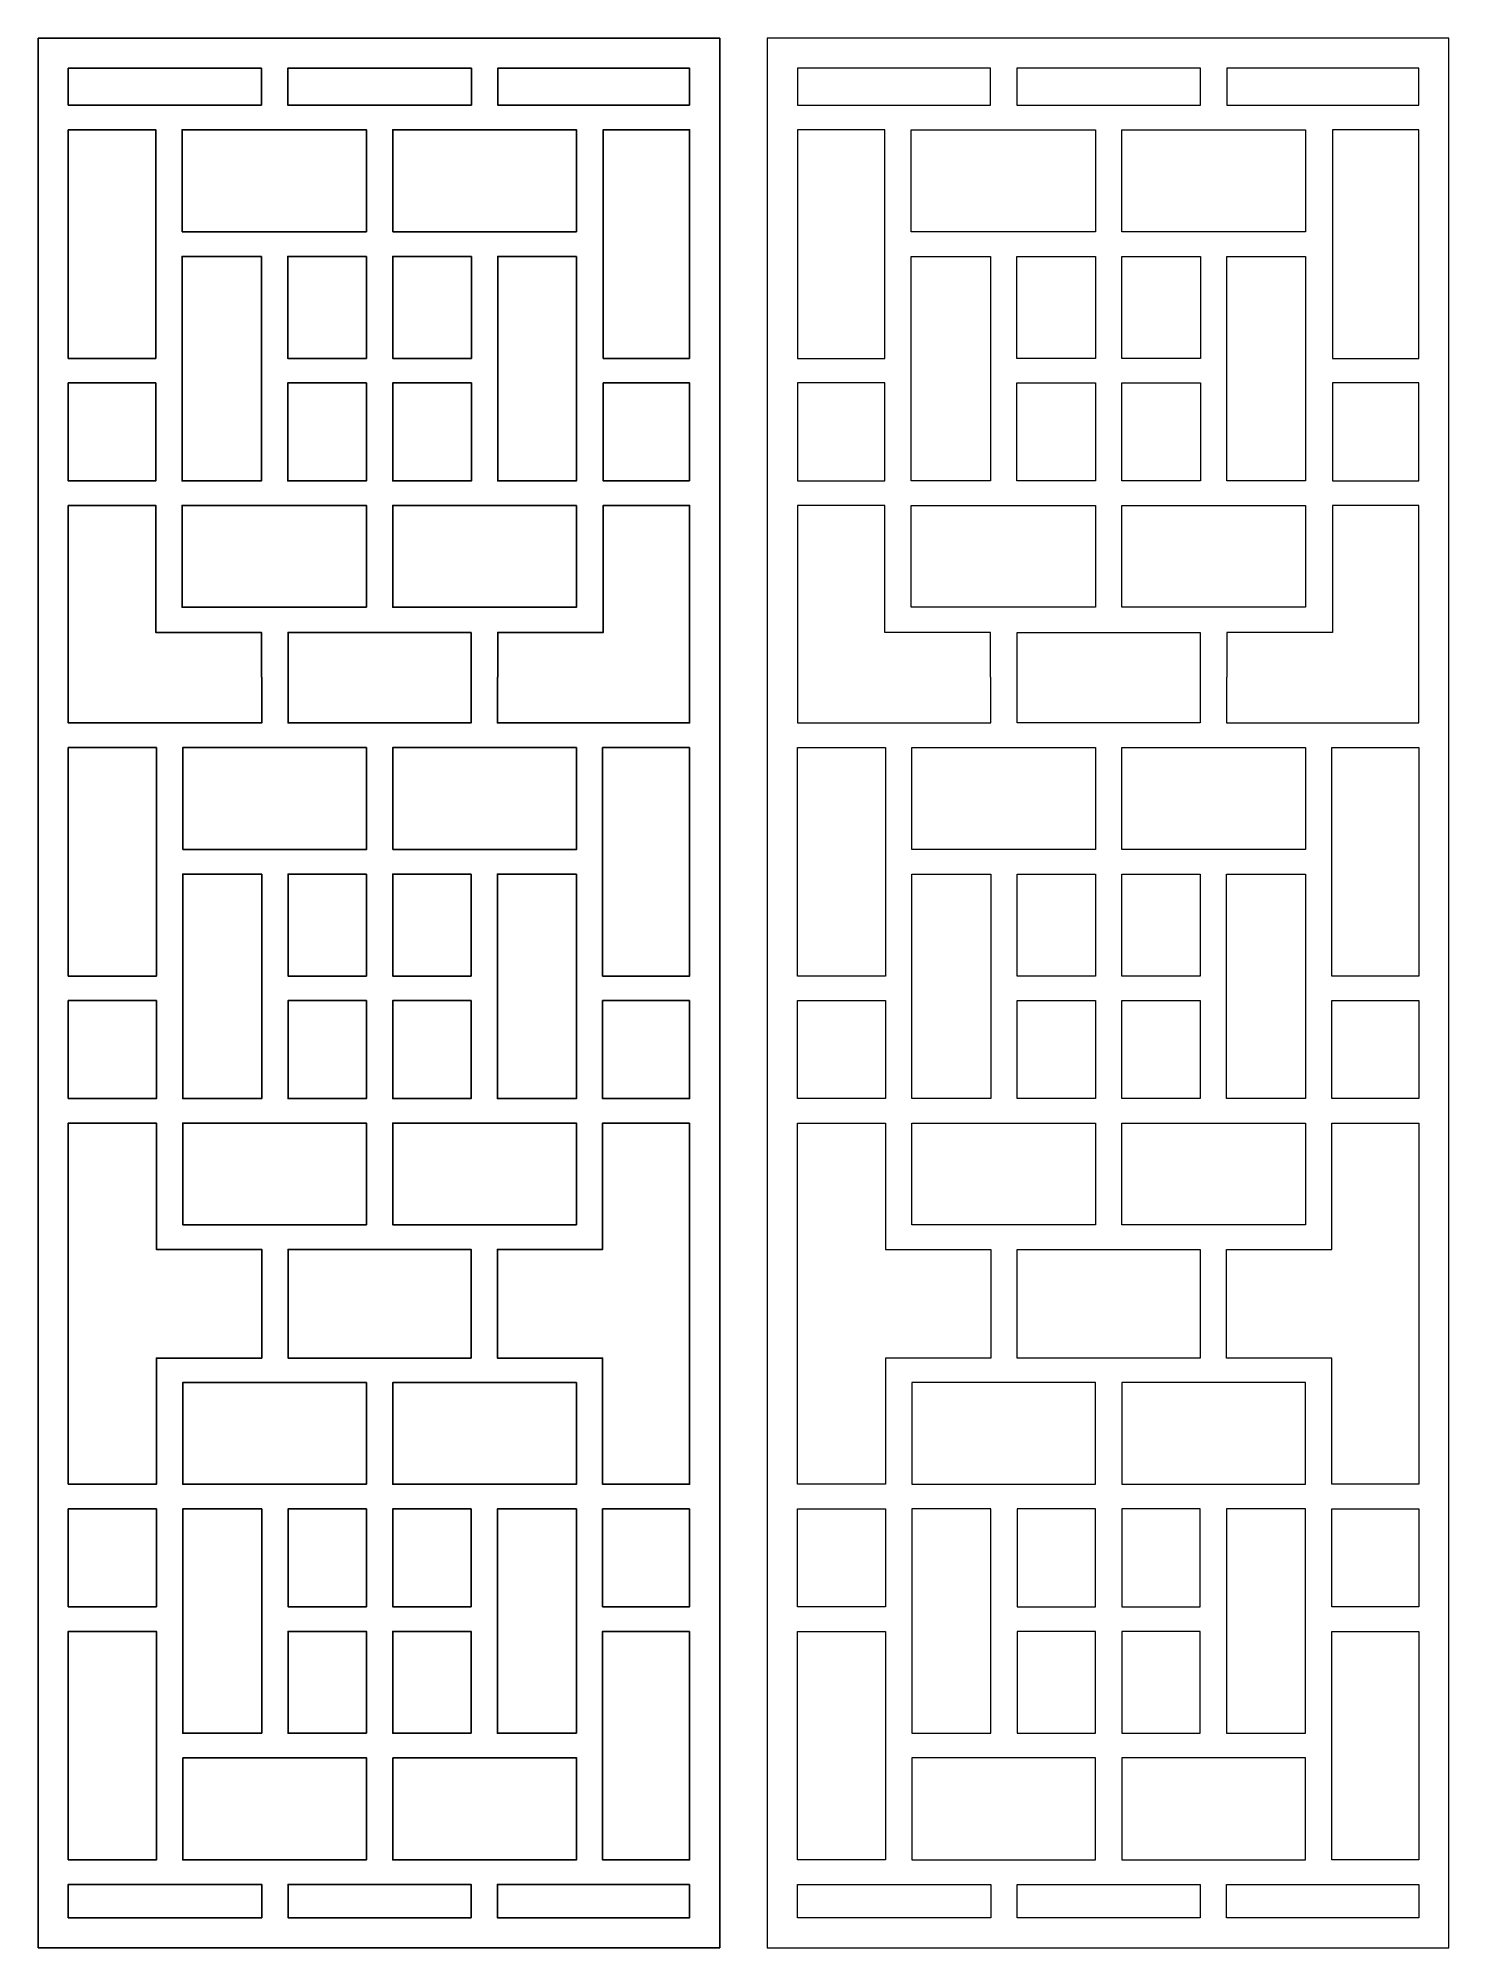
# Model space of a CAD drawing. Header units: centimetres. Extents: x -9.7 to 9.4, y -13.1 to 12.7.
import ezdxf

# ---------------------------------------------------------------- set-up
doc = ezdxf.new("R2010")
doc.units = ezdxf.units.CM
doc.header["$MEASUREMENT"] = 0
doc.layers.add('layer 1', color=7, linetype='Continuous')

msp = doc.modelspace()

# ---------------------------------------------------------------- linework, layer by layer
at = {"layer": 'layer 1', "color": 242}
for points, knots in [([(-9.72977, 12.74355), (-9.72977, 12.74355), (-0.49213, 12.74355), (-0.49213, 12.74355), (-0.49213, 12.74355), (-0.49213, 12.74355), (-0.49213, 12.60523), (-0.49213, 12.60523), (-0.49213, 12.60523), (-0.49213, 12.60523), (-0.49213, -12.88596), (-0.49213, -12.88596), (-0.49213, -12.88596), (-0.49213, -12.88596), (-0.49213, -13.14049), (-0.49213, -13.14049), (-0.49213, -13.14049), (-0.49213, -13.14049), (-9.72977, -13.14049), (-9.72977, -13.14049), (-9.72977, -13.14049), (-9.72977, -13.14049), (-9.72977, -12.88596), (-9.72977, -12.88596), (-9.72977, -12.88596), (-9.72977, -12.88596), (-9.72977, 12.60523), (-9.72977, 12.60523), (-9.72977, 12.60523), (-9.72977, 12.60523), (-9.72977, 12.74355), (-9.72977, 12.74355)], [0, 0, 0, 0, 0.11111111, 0.11111111, 0.11111111, 0.11111111, 0.22222222, 0.22222222, 0.22222222, 0.22222222, 0.33333333, 0.33333333, 0.33333333, 0.33333333, 0.44444444, 0.44444444, 0.44444444, 0.44444444, 0.55555556, 0.55555556, 0.55555556, 0.55555556, 0.66666667, 0.66666667, 0.66666667, 0.66666667, 0.77777778, 0.77777778, 0.77777778, 0.77777778, 1, 1, 1, 1]), ([(-6.70442, 12.33583), (-6.70442, 12.33583), (-6.70442, 11.83615), (-6.70442, 11.83615), (-6.70442, 11.83615), (-6.70442, 11.83615), (-9.32206, 11.83615), (-9.32206, 11.83615), (-9.32206, 11.83615), (-9.32206, 11.83615), (-9.32206, 12.33583), (-9.32206, 12.33583), (-9.32206, 12.33583), (-9.32206, 12.33583), (-6.70442, 12.33583), (-6.70442, 12.33583)], [0, 0, 0, 0, 0.2, 0.2, 0.2, 0.2, 0.4, 0.4, 0.4, 0.4, 0.6, 0.6, 0.6, 0.6, 1, 1, 1, 1]), ([(-3.85854, 12.33583), (-3.85854, 12.33583), (-3.85854, 11.83615), (-3.85854, 11.83615), (-3.85854, 11.83615), (-3.85854, 11.83615), (-6.34726, 11.83615), (-6.34726, 11.83615), (-6.34726, 11.83615), (-6.34726, 11.83615), (-6.34726, 12.33583), (-6.34726, 12.33583), (-6.34726, 12.33583), (-6.34726, 12.33583), (-3.85854, 12.33583), (-3.85854, 12.33583)], [0, 0, 0, 0, 0.2, 0.2, 0.2, 0.2, 0.4, 0.4, 0.4, 0.4, 0.6, 0.6, 0.6, 0.6, 1, 1, 1, 1]), ([(-0.89984, 11.83615), (-0.89984, 11.83615), (-3.50138, 11.83615), (-3.50138, 11.83615), (-3.50138, 11.83615), (-3.50138, 11.83615), (-3.50138, 12.33583), (-3.50138, 12.33583), (-3.50138, 12.33583), (-3.50138, 12.33583), (-0.89984, 12.33583), (-0.89984, 12.33583), (-0.89984, 12.33583), (-0.89984, 12.33583), (-0.89984, 11.83615), (-0.89984, 11.83615)], [0, 0, 0, 0, 0.2, 0.2, 0.2, 0.2, 0.4, 0.4, 0.4, 0.4, 0.6, 0.6, 0.6, 0.6, 1, 1, 1, 1]), ([(-9.32206, 11.50325), (-9.32206, 11.50325), (-8.13559, 11.50325), (-8.13559, 11.50325), (-8.13559, 11.50325), (-8.13559, 11.50325), (-8.13559, 8.40338), (-8.13559, 8.40338), (-8.13559, 8.40338), (-8.13559, 8.40338), (-9.32206, 8.40338), (-9.32206, 8.40338), (-9.32206, 8.40338), (-9.32206, 8.40338), (-9.32206, 11.50325), (-9.32206, 11.50325)], [0, 0, 0, 0, 0.2, 0.2, 0.2, 0.2, 0.4, 0.4, 0.4, 0.4, 0.6, 0.6, 0.6, 0.6, 1, 1, 1, 1]), ([(-7.77843, 10.11885), (-7.77843, 10.11885), (-5.28148, 10.11885), (-5.28148, 10.11885), (-5.28148, 10.11885), (-5.28148, 10.11885), (-5.28148, 11.50325), (-5.28148, 11.50325), (-5.28148, 11.50325), (-5.28148, 11.50325), (-7.77843, 11.50325), (-7.77843, 11.50325), (-7.77843, 11.50325), (-7.77843, 11.50325), (-7.77843, 10.11885), (-7.77843, 10.11885)], [0, 0, 0, 0, 0.2, 0.2, 0.2, 0.2, 0.4, 0.4, 0.4, 0.4, 0.6, 0.6, 0.6, 0.6, 1, 1, 1, 1]), ([(-4.92437, 10.11885), (-4.92437, 10.11885), (-2.43423, 10.11885), (-2.43423, 10.11885), (-2.43423, 10.11885), (-2.43423, 10.11885), (-2.43423, 11.50325), (-2.43423, 11.50325), (-2.43423, 11.50325), (-2.43423, 11.50325), (-4.92437, 11.50325), (-4.92437, 11.50325), (-4.92437, 11.50325), (-4.92437, 11.50325), (-4.92437, 10.11885), (-4.92437, 10.11885)], [0, 0, 0, 0, 0.2, 0.2, 0.2, 0.2, 0.4, 0.4, 0.4, 0.4, 0.6, 0.6, 0.6, 0.6, 1, 1, 1, 1]), ([(-0.89984, 8.40338), (-0.89984, 8.40338), (-2.07025, 8.40338), (-2.07025, 8.40338), (-2.07025, 8.40338), (-2.07025, 8.40338), (-2.07025, 11.50325), (-2.07025, 11.50325), (-2.07025, 11.50325), (-2.07025, 11.50325), (-0.89984, 11.50325), (-0.89984, 11.50325), (-0.89984, 11.50325), (-0.89984, 11.50325), (-0.89984, 8.40338), (-0.89984, 8.40338)], [0, 0, 0, 0, 0.2, 0.2, 0.2, 0.2, 0.4, 0.4, 0.4, 0.4, 0.6, 0.6, 0.6, 0.6, 1, 1, 1, 1]), ([(-6.70442, 9.7859), (-6.70442, 9.7859), (-7.77843, 9.7859), (-7.77843, 9.7859), (-7.77843, 9.7859), (-7.77843, 9.7859), (-7.77843, 6.74246), (-7.77843, 6.74246), (-7.77843, 6.74246), (-7.77843, 6.74246), (-6.70442, 6.74246), (-6.70442, 6.74246), (-6.70442, 6.74246), (-6.70442, 6.74246), (-6.70442, 9.7859), (-6.70442, 9.7859)], [0, 0, 0, 0, 0.2, 0.2, 0.2, 0.2, 0.4, 0.4, 0.4, 0.4, 0.6, 0.6, 0.6, 0.6, 1, 1, 1, 1]), ([(-5.28148, 9.7859), (-5.28148, 9.7859), (-6.34726, 9.7859), (-6.34726, 9.7859), (-6.34726, 9.7859), (-6.34726, 9.7859), (-6.34726, 8.40338), (-6.34726, 8.40338), (-6.34726, 8.40338), (-6.34726, 8.40338), (-5.28148, 8.40338), (-5.28148, 8.40338), (-5.28148, 8.40338), (-5.28148, 8.40338), (-5.28148, 9.7859), (-5.28148, 9.7859)], [0, 0, 0, 0, 0.2, 0.2, 0.2, 0.2, 0.4, 0.4, 0.4, 0.4, 0.6, 0.6, 0.6, 0.6, 1, 1, 1, 1]), ([(-3.85854, 9.7859), (-3.85854, 9.7859), (-4.92437, 9.7859), (-4.92437, 9.7859), (-4.92437, 9.7859), (-4.92437, 9.7859), (-4.92437, 8.40338), (-4.92437, 8.40338), (-4.92437, 8.40338), (-4.92437, 8.40338), (-3.85854, 8.40338), (-3.85854, 8.40338), (-3.85854, 8.40338), (-3.85854, 8.40338), (-3.85854, 9.7859), (-3.85854, 9.7859)], [0, 0, 0, 0, 0.2, 0.2, 0.2, 0.2, 0.4, 0.4, 0.4, 0.4, 0.6, 0.6, 0.6, 0.6, 1, 1, 1, 1]), ([(-2.43423, 9.7859), (-2.43423, 9.7859), (-3.50138, 9.7859), (-3.50138, 9.7859), (-3.50138, 9.7859), (-3.50138, 9.7859), (-3.50138, 6.74246), (-3.50138, 6.74246), (-3.50138, 6.74246), (-3.50138, 6.74246), (-2.43423, 6.74246), (-2.43423, 6.74246), (-2.43423, 6.74246), (-2.43423, 6.74246), (-2.43423, 9.7859), (-2.43423, 9.7859)], [0, 0, 0, 0, 0.2, 0.2, 0.2, 0.2, 0.4, 0.4, 0.4, 0.4, 0.6, 0.6, 0.6, 0.6, 1, 1, 1, 1]), ([(-9.32206, 8.07048), (-9.32206, 8.07048), (-8.13559, 8.07048), (-8.13559, 8.07048), (-8.13559, 8.07048), (-8.13559, 8.07048), (-8.13559, 6.74246), (-8.13559, 6.74246), (-8.13559, 6.74246), (-8.13559, 6.74246), (-9.32206, 6.74246), (-9.32206, 6.74246), (-9.32206, 6.74246), (-9.32206, 6.74246), (-9.32206, 8.07048), (-9.32206, 8.07048)], [0, 0, 0, 0, 0.2, 0.2, 0.2, 0.2, 0.4, 0.4, 0.4, 0.4, 0.6, 0.6, 0.6, 0.6, 1, 1, 1, 1]), ([(-5.28148, 8.07048), (-5.28148, 8.07048), (-6.34726, 8.07048), (-6.34726, 8.07048), (-6.34726, 8.07048), (-6.34726, 8.07048), (-6.34726, 6.74246), (-6.34726, 6.74246), (-6.34726, 6.74246), (-6.34726, 6.74246), (-5.28148, 6.74246), (-5.28148, 6.74246), (-5.28148, 6.74246), (-5.28148, 6.74246), (-5.28148, 8.07048), (-5.28148, 8.07048)], [0, 0, 0, 0, 0.2, 0.2, 0.2, 0.2, 0.4, 0.4, 0.4, 0.4, 0.6, 0.6, 0.6, 0.6, 1, 1, 1, 1]), ([(-3.85854, 8.07048), (-3.85854, 8.07048), (-4.92437, 8.07048), (-4.92437, 8.07048), (-4.92437, 8.07048), (-4.92437, 8.07048), (-4.92437, 6.74246), (-4.92437, 6.74246), (-4.92437, 6.74246), (-4.92437, 6.74246), (-3.85854, 6.74246), (-3.85854, 6.74246), (-3.85854, 6.74246), (-3.85854, 6.74246), (-3.85854, 8.07048), (-3.85854, 8.07048)], [0, 0, 0, 0, 0.2, 0.2, 0.2, 0.2, 0.4, 0.4, 0.4, 0.4, 0.6, 0.6, 0.6, 0.6, 1, 1, 1, 1]), ([(-0.89984, 6.74246), (-0.89984, 6.74246), (-2.07025, 6.74246), (-2.07025, 6.74246), (-2.07025, 6.74246), (-2.07025, 6.74246), (-2.07025, 8.07048), (-2.07025, 8.07048), (-2.07025, 8.07048), (-2.07025, 8.07048), (-0.89984, 8.07048), (-0.89984, 8.07048), (-0.89984, 8.07048), (-0.89984, 8.07048), (-0.89984, 6.74246), (-0.89984, 6.74246)], [0, 0, 0, 0, 0.2, 0.2, 0.2, 0.2, 0.4, 0.4, 0.4, 0.4, 0.6, 0.6, 0.6, 0.6, 1, 1, 1, 1]), ([(-9.32206, 6.40951), (-9.32206, 6.40951), (-8.13559, 6.40951), (-8.13559, 6.40951), (-8.13559, 6.40951), (-8.13559, 6.40951), (-8.13559, 4.68927), (-8.13559, 4.68927), (-8.13559, 4.68927), (-7.67632, 4.68927), (-7.17756, 4.68927), (-6.70442, 4.68927), (-6.70442, 4.68927), (-6.70442, 4.68927), (-6.70442, 4.08258), (-6.70442, 4.08258), (-6.70442, 4.08258), (-6.70442, 4.08258), (-6.69964, 4.08258), (-6.69964, 4.08258), (-6.69964, 4.08258), (-6.69964, 4.08258), (-6.69964, 3.46151), (-6.69964, 3.46151), (-6.69964, 3.46151), (-6.69964, 3.46151), (-9.32206, 3.46151), (-9.32206, 3.46151), (-9.32206, 3.46151), (-9.32206, 3.46151), (-9.32206, 6.40951), (-9.32206, 6.40951)], [0, 0, 0, 0, 0.11111111, 0.11111111, 0.11111111, 0.11111111, 0.22222222, 0.22222222, 0.22222222, 0.22222222, 0.33333333, 0.33333333, 0.33333333, 0.33333333, 0.44444444, 0.44444444, 0.44444444, 0.44444444, 0.55555556, 0.55555556, 0.55555556, 0.55555556, 0.66666667, 0.66666667, 0.66666667, 0.66666667, 0.77777778, 0.77777778, 0.77777778, 0.77777778, 1, 1, 1, 1]), ([(-5.28148, 5.03024), (-5.28148, 5.03024), (-5.28148, 6.40951), (-5.28148, 6.40951), (-5.28148, 6.40951), (-5.28148, 6.40951), (-7.77843, 6.40951), (-7.77843, 6.40951), (-7.77843, 6.40951), (-7.77843, 6.40951), (-7.77843, 5.03024), (-7.77843, 5.03024), (-7.77843, 5.03024), (-7.77843, 5.03024), (-5.28148, 5.03024), (-5.28148, 5.03024)], [0, 0, 0, 0, 0.2, 0.2, 0.2, 0.2, 0.4, 0.4, 0.4, 0.4, 0.6, 0.6, 0.6, 0.6, 1, 1, 1, 1]), ([(-2.43423, 6.40951), (-2.43423, 6.40951), (-4.92437, 6.40951), (-4.92437, 6.40951), (-4.92437, 6.40951), (-4.92437, 6.40951), (-4.92437, 5.03024), (-4.92437, 5.03024), (-4.92437, 5.03024), (-4.92437, 5.03024), (-2.43423, 5.03024), (-2.43423, 5.03024), (-2.43423, 5.03024), (-2.43423, 5.03024), (-2.43423, 6.40951), (-2.43423, 6.40951)], [0, 0, 0, 0, 0.2, 0.2, 0.2, 0.2, 0.4, 0.4, 0.4, 0.4, 0.6, 0.6, 0.6, 0.6, 1, 1, 1, 1]), ([(-3.5062, 4.08258), (-3.5062, 4.08258), (-3.50138, 4.08258), (-3.50138, 4.08258), (-3.50138, 4.08258), (-3.50138, 4.08258), (-3.50138, 4.68927), (-3.50138, 4.68927), (-3.50138, 4.68927), (-3.02664, 4.68927), (-2.53149, 4.68927), (-2.07025, 4.68927), (-2.07025, 4.68927), (-2.07025, 4.68927), (-2.07025, 6.40951), (-2.07025, 6.40951), (-2.07025, 6.40951), (-2.07025, 6.40951), (-0.89984, 6.40951), (-0.89984, 6.40951), (-0.89984, 6.40951), (-0.89984, 6.40951), (-0.89984, 3.46151), (-0.89984, 3.46151), (-0.89984, 3.46151), (-0.89984, 3.46151), (-3.5062, 3.46151), (-3.5062, 3.46151), (-3.5062, 3.46151), (-3.5062, 3.46151), (-3.5062, 4.08258), (-3.5062, 4.08258)], [0, 0, 0, 0, 0.11111111, 0.11111111, 0.11111111, 0.11111111, 0.22222222, 0.22222222, 0.22222222, 0.22222222, 0.33333333, 0.33333333, 0.33333333, 0.33333333, 0.44444444, 0.44444444, 0.44444444, 0.44444444, 0.55555556, 0.55555556, 0.55555556, 0.55555556, 0.66666667, 0.66666667, 0.66666667, 0.66666667, 0.77777778, 0.77777778, 0.77777778, 0.77777778, 1, 1, 1, 1]), ([(-3.86261, 4.68927), (-3.86261, 4.68927), (-6.34323, 4.68927), (-6.34323, 4.68927), (-6.34323, 4.68927), (-6.34323, 4.68927), (-6.34323, 3.46151), (-6.34323, 3.46151), (-6.34323, 3.46151), (-6.34323, 3.46151), (-3.86261, 3.46151), (-3.86261, 3.46151), (-3.86261, 3.46151), (-3.86261, 3.46151), (-3.86261, 4.68927), (-3.86261, 4.68927)], [0, 0, 0, 0, 0.2, 0.2, 0.2, 0.2, 0.4, 0.4, 0.4, 0.4, 0.6, 0.6, 0.6, 0.6, 1, 1, 1, 1]), ([(-9.32206, 0.03072), (-9.32206, 0.03072), (-8.12637, 0.03072), (-8.12637, 0.03072), (-8.12637, 0.03072), (-8.12637, 0.03072), (-8.12637, 3.12868), (-8.12637, 3.12868), (-8.12637, 3.12868), (-8.12637, 3.12868), (-9.32206, 3.12868), (-9.32206, 3.12868), (-9.32206, 3.12868), (-9.32206, 3.12868), (-9.32206, 0.03072), (-9.32206, 0.03072)], [0, 0, 0, 0, 0.2, 0.2, 0.2, 0.2, 0.4, 0.4, 0.4, 0.4, 0.6, 0.6, 0.6, 0.6, 1, 1, 1, 1]), ([(-7.76996, 1.74517), (-7.76996, 1.74517), (-5.28113, 1.74517), (-5.28113, 1.74517), (-5.28113, 1.74517), (-5.28113, 1.74517), (-5.28113, 3.12868), (-5.28113, 3.12868), (-5.28113, 3.12868), (-5.28113, 3.12868), (-7.76996, 3.12868), (-7.76996, 3.12868), (-7.76996, 3.12868), (-7.76996, 3.12868), (-7.76996, 1.74517), (-7.76996, 1.74517)], [0, 0, 0, 0, 0.2, 0.2, 0.2, 0.2, 0.4, 0.4, 0.4, 0.4, 0.6, 0.6, 0.6, 0.6, 1, 1, 1, 1]), ([(-4.92477, 1.74517), (-4.92477, 1.74517), (-2.43593, 1.74517), (-2.43593, 1.74517), (-2.43593, 1.74517), (-2.43593, 1.74517), (-2.43593, 3.12868), (-2.43593, 3.12868), (-2.43593, 3.12868), (-2.43593, 3.12868), (-4.92477, 3.12868), (-4.92477, 3.12868), (-4.92477, 3.12868), (-4.92477, 3.12868), (-4.92477, 1.74517), (-4.92477, 1.74517)], [0, 0, 0, 0, 0.2, 0.2, 0.2, 0.2, 0.4, 0.4, 0.4, 0.4, 0.6, 0.6, 0.6, 0.6, 1, 1, 1, 1]), ([(-0.89984, 3.12868), (-0.89984, 3.12868), (-2.07952, 3.12868), (-2.07952, 3.12868), (-2.07952, 3.12868), (-2.07952, 3.12868), (-2.07952, 0.03072), (-2.07952, 0.03072), (-2.07952, 0.03072), (-2.07952, 0.03072), (-0.89984, 0.03072), (-0.89984, 0.03072), (-0.89984, 0.03072), (-0.89984, 0.03072), (-0.89984, 3.12868), (-0.89984, 3.12868)], [0, 0, 0, 0, 0.2, 0.2, 0.2, 0.2, 0.4, 0.4, 0.4, 0.4, 0.6, 0.6, 0.6, 0.6, 1, 1, 1, 1]), ([(-6.69964, 1.41235), (-6.69964, 1.41235), (-7.76996, 1.41235), (-7.76996, 1.41235), (-7.76996, 1.41235), (-7.76996, 1.41235), (-7.76996, -1.62917), (-7.76996, -1.62917), (-7.76996, -1.62917), (-7.76996, -1.62917), (-6.69964, -1.62917), (-6.69964, -1.62917), (-6.69964, -1.62917), (-6.69964, -1.62917), (-6.69964, 1.41235), (-6.69964, 1.41235)], [0, 0, 0, 0, 0.2, 0.2, 0.2, 0.2, 0.4, 0.4, 0.4, 0.4, 0.6, 0.6, 0.6, 0.6, 1, 1, 1, 1]), ([(-5.28113, 1.41235), (-5.28113, 1.41235), (-6.34323, 1.41235), (-6.34323, 1.41235), (-6.34323, 1.41235), (-6.34323, 1.41235), (-6.34323, 0.03072), (-6.34323, 0.03072), (-6.34323, 0.03072), (-6.34323, 0.03072), (-5.28113, 0.03072), (-5.28113, 0.03072), (-5.28113, 0.03072), (-5.28113, 0.03072), (-5.28113, 1.41235), (-5.28113, 1.41235)], [0, 0, 0, 0, 0.2, 0.2, 0.2, 0.2, 0.4, 0.4, 0.4, 0.4, 0.6, 0.6, 0.6, 0.6, 1, 1, 1, 1]), ([(-3.86261, 1.41235), (-3.86261, 1.41235), (-4.92477, 1.41235), (-4.92477, 1.41235), (-4.92477, 1.41235), (-4.92477, 1.41235), (-4.92477, 0.03072), (-4.92477, 0.03072), (-4.92477, 0.03072), (-4.92477, 0.03072), (-3.86261, 0.03072), (-3.86261, 0.03072), (-3.86261, 0.03072), (-3.86261, 0.03072), (-3.86261, 1.41235), (-3.86261, 1.41235)], [0, 0, 0, 0, 0.2, 0.2, 0.2, 0.2, 0.4, 0.4, 0.4, 0.4, 0.6, 0.6, 0.6, 0.6, 1, 1, 1, 1]), ([(-2.43593, 1.41235), (-2.43593, 1.41235), (-3.5062, 1.41235), (-3.5062, 1.41235), (-3.5062, 1.41235), (-3.5062, 1.41235), (-3.5062, -1.62917), (-3.5062, -1.62917), (-3.5062, -1.62917), (-3.5062, -1.62917), (-2.43593, -1.62917), (-2.43593, -1.62917), (-2.43593, -1.62917), (-2.43593, -1.62917), (-2.43593, 1.41235), (-2.43593, 1.41235)], [0, 0, 0, 0, 0.2, 0.2, 0.2, 0.2, 0.4, 0.4, 0.4, 0.4, 0.6, 0.6, 0.6, 0.6, 1, 1, 1, 1]), ([(-9.32206, -1.62917), (-9.32206, -1.62917), (-8.12637, -1.62917), (-8.12637, -1.62917), (-8.12637, -1.62917), (-8.12637, -1.62917), (-8.12637, -0.30206), (-8.12637, -0.30206), (-8.12637, -0.30206), (-8.12637, -0.30206), (-9.32206, -0.30206), (-9.32206, -0.30206), (-9.32206, -0.30206), (-9.32206, -0.30206), (-9.32206, -1.62917), (-9.32206, -1.62917)], [0, 0, 0, 0, 0.2, 0.2, 0.2, 0.2, 0.4, 0.4, 0.4, 0.4, 0.6, 0.6, 0.6, 0.6, 1, 1, 1, 1]), ([(-5.28113, -0.30206), (-5.28113, -0.30206), (-6.34323, -0.30206), (-6.34323, -0.30206), (-6.34323, -0.30206), (-6.34323, -0.30206), (-6.34323, -1.62917), (-6.34323, -1.62917), (-6.34323, -1.62917), (-6.34323, -1.62917), (-5.28113, -1.62917), (-5.28113, -1.62917), (-5.28113, -1.62917), (-5.28113, -1.62917), (-5.28113, -0.30206), (-5.28113, -0.30206)], [0, 0, 0, 0, 0.2, 0.2, 0.2, 0.2, 0.4, 0.4, 0.4, 0.4, 0.6, 0.6, 0.6, 0.6, 1, 1, 1, 1]), ([(-3.86261, -0.30206), (-3.86261, -0.30206), (-4.92477, -0.30206), (-4.92477, -0.30206), (-4.92477, -0.30206), (-4.92477, -0.30206), (-4.92477, -1.62917), (-4.92477, -1.62917), (-4.92477, -1.62917), (-4.92477, -1.62917), (-3.86261, -1.62917), (-3.86261, -1.62917), (-3.86261, -1.62917), (-3.86261, -1.62917), (-3.86261, -0.30206), (-3.86261, -0.30206)], [0, 0, 0, 0, 0.2, 0.2, 0.2, 0.2, 0.4, 0.4, 0.4, 0.4, 0.6, 0.6, 0.6, 0.6, 1, 1, 1, 1]), ([(-0.89984, -0.30206), (-0.89984, -0.30206), (-2.07952, -0.30206), (-2.07952, -0.30206), (-2.07952, -0.30206), (-2.07952, -0.30206), (-2.07952, -1.62917), (-2.07952, -1.62917), (-2.07952, -1.62917), (-2.07952, -1.62917), (-0.89984, -1.62917), (-0.89984, -1.62917), (-0.89984, -1.62917), (-0.89984, -1.62917), (-0.89984, -0.30206), (-0.89984, -0.30206)], [0, 0, 0, 0, 0.2, 0.2, 0.2, 0.2, 0.4, 0.4, 0.4, 0.4, 0.6, 0.6, 0.6, 0.6, 1, 1, 1, 1]), ([(-9.32206, -6.85807), (-9.32206, -6.85807), (-8.12637, -6.85807), (-8.12637, -6.85807), (-8.12637, -6.85807), (-8.12637, -6.85807), (-8.12637, -5.14686), (-8.12637, -5.14686), (-8.12637, -5.14686), (-8.12637, -5.14686), (-7.89769, -5.14686), (-7.89769, -5.14686), (-7.89769, -5.14686), (-7.89769, -5.14686), (-7.76996, -5.14686), (-7.76996, -5.14686), (-7.76996, -5.14686), (-7.76996, -5.14686), (-6.69964, -5.14686), (-6.69964, -5.14686), (-6.69964, -5.14686), (-6.69964, -5.14686), (-6.69964, -3.67321), (-6.69964, -3.67321), (-6.69964, -3.67321), (-6.69964, -3.67321), (-7.76996, -3.67321), (-7.76996, -3.67321), (-7.76996, -3.67321), (-7.76996, -3.67321), (-7.89769, -3.67321), (-7.89769, -3.67321), (-7.89769, -3.67321), (-7.89769, -3.67321), (-8.12637, -3.67321), (-8.12637, -3.67321), (-8.12637, -3.67321), (-8.12637, -3.67321), (-8.12637, -1.96199), (-8.12637, -1.96199), (-8.12637, -1.96199), (-8.12637, -1.96199), (-9.32206, -1.96199), (-9.32206, -1.96199), (-9.32206, -1.96199), (-9.32206, -1.96199), (-9.32206, -6.85807), (-9.32206, -6.85807)], [0, 0, 0, 0, 0.07692308, 0.07692308, 0.07692308, 0.07692308, 0.15384615, 0.15384615, 0.15384615, 0.15384615, 0.23076923, 0.23076923, 0.23076923, 0.23076923, 0.30769231, 0.30769231, 0.30769231, 0.30769231, 0.38461538, 0.38461538, 0.38461538, 0.38461538, 0.46153846, 0.46153846, 0.46153846, 0.46153846, 0.53846154, 0.53846154, 0.53846154, 0.53846154, 0.61538462, 0.61538462, 0.61538462, 0.61538462, 0.69230769, 0.69230769, 0.69230769, 0.69230769, 0.76923077, 0.76923077, 0.76923077, 0.76923077, 0.84615385, 0.84615385, 0.84615385, 0.84615385, 1, 1, 1, 1]), ([(-5.28113, -3.34038), (-5.28113, -3.34038), (-5.28113, -1.96199), (-5.28113, -1.96199), (-5.28113, -1.96199), (-5.28113, -1.96199), (-7.76996, -1.96199), (-7.76996, -1.96199), (-7.76996, -1.96199), (-7.76996, -1.96199), (-7.76996, -3.34038), (-7.76996, -3.34038), (-7.76996, -3.34038), (-7.76996, -3.34038), (-5.28113, -3.34038), (-5.28113, -3.34038)], [0, 0, 0, 0, 0.2, 0.2, 0.2, 0.2, 0.4, 0.4, 0.4, 0.4, 0.6, 0.6, 0.6, 0.6, 1, 1, 1, 1]), ([(-2.43593, -3.34038), (-2.43593, -3.34038), (-2.43593, -1.96199), (-2.43593, -1.96199), (-2.43593, -1.96199), (-2.43593, -1.96199), (-4.92477, -1.96199), (-4.92477, -1.96199), (-4.92477, -1.96199), (-4.92477, -1.96199), (-4.92477, -3.34038), (-4.92477, -3.34038), (-4.92477, -3.34038), (-4.92477, -3.34038), (-2.43593, -3.34038), (-2.43593, -3.34038)], [0, 0, 0, 0, 0.2, 0.2, 0.2, 0.2, 0.4, 0.4, 0.4, 0.4, 0.6, 0.6, 0.6, 0.6, 1, 1, 1, 1]), ([(-0.89984, -1.96199), (-0.89984, -1.96199), (-2.07952, -1.96199), (-2.07952, -1.96199), (-2.07952, -1.96199), (-2.07952, -1.96199), (-2.07952, -3.67321), (-2.07952, -3.67321), (-2.07952, -3.67321), (-2.07952, -3.67321), (-2.13211, -3.67321), (-2.13211, -3.67321), (-2.13211, -3.67321), (-2.13211, -3.67321), (-2.43593, -3.67321), (-2.43593, -3.67321), (-2.43593, -3.67321), (-2.43593, -3.67321), (-3.5062, -3.67321), (-3.5062, -3.67321), (-3.5062, -3.67321), (-3.5062, -3.67321), (-3.5062, -5.14686), (-3.5062, -5.14686), (-3.5062, -5.14686), (-3.5062, -5.14686), (-2.43593, -5.14686), (-2.43593, -5.14686), (-2.43593, -5.14686), (-2.43593, -5.14686), (-2.13211, -5.14686), (-2.13211, -5.14686), (-2.13211, -5.14686), (-2.13211, -5.14686), (-2.07952, -5.14686), (-2.07952, -5.14686), (-2.07952, -5.14686), (-2.07952, -5.14686), (-2.07952, -6.85807), (-2.07952, -6.85807), (-2.07952, -6.85807), (-2.07952, -6.85807), (-0.89984, -6.85807), (-0.89984, -6.85807), (-0.89984, -6.85807), (-0.89984, -6.85807), (-0.89984, -1.96199), (-0.89984, -1.96199)], [0, 0, 0, 0, 0.07692308, 0.07692308, 0.07692308, 0.07692308, 0.15384615, 0.15384615, 0.15384615, 0.15384615, 0.23076923, 0.23076923, 0.23076923, 0.23076923, 0.30769231, 0.30769231, 0.30769231, 0.30769231, 0.38461538, 0.38461538, 0.38461538, 0.38461538, 0.46153846, 0.46153846, 0.46153846, 0.46153846, 0.53846154, 0.53846154, 0.53846154, 0.53846154, 0.61538462, 0.61538462, 0.61538462, 0.61538462, 0.69230769, 0.69230769, 0.69230769, 0.69230769, 0.76923077, 0.76923077, 0.76923077, 0.76923077, 0.84615385, 0.84615385, 0.84615385, 0.84615385, 1, 1, 1, 1]), ([(-3.86261, -5.14686), (-3.86261, -5.14686), (-3.86261, -3.67321), (-3.86261, -3.67321), (-3.86261, -3.67321), (-3.86261, -3.67321), (-4.92477, -3.67321), (-4.92477, -3.67321), (-4.92477, -3.67321), (-4.92477, -3.67321), (-5.28113, -3.67321), (-5.28113, -3.67321), (-5.28113, -3.67321), (-5.28113, -3.67321), (-6.34323, -3.67321), (-6.34323, -3.67321), (-6.34323, -3.67321), (-6.34323, -3.67321), (-6.34323, -5.14686), (-6.34323, -5.14686), (-6.34323, -5.14686), (-6.34323, -5.14686), (-5.28113, -5.14686), (-5.28113, -5.14686), (-5.28113, -5.14686), (-5.28113, -5.14686), (-4.92477, -5.14686), (-4.92477, -5.14686), (-4.92477, -5.14686), (-4.92477, -5.14686), (-3.86261, -5.14686), (-3.86261, -5.14686)], [0, 0, 0, 0, 0.11111111, 0.11111111, 0.11111111, 0.11111111, 0.22222222, 0.22222222, 0.22222222, 0.22222222, 0.33333333, 0.33333333, 0.33333333, 0.33333333, 0.44444444, 0.44444444, 0.44444444, 0.44444444, 0.55555556, 0.55555556, 0.55555556, 0.55555556, 0.66666667, 0.66666667, 0.66666667, 0.66666667, 0.77777778, 0.77777778, 0.77777778, 0.77777778, 1, 1, 1, 1]), ([(-5.28113, -5.47968), (-5.28113, -5.47968), (-5.28113, -6.85807), (-5.28113, -6.85807), (-5.28113, -6.85807), (-5.28113, -6.85807), (-7.76996, -6.85807), (-7.76996, -6.85807), (-7.76996, -6.85807), (-7.76996, -6.85807), (-7.76996, -5.47968), (-7.76996, -5.47968), (-7.76996, -5.47968), (-7.76996, -5.47968), (-5.28113, -5.47968), (-5.28113, -5.47968)], [0, 0, 0, 0, 0.2, 0.2, 0.2, 0.2, 0.4, 0.4, 0.4, 0.4, 0.6, 0.6, 0.6, 0.6, 1, 1, 1, 1]), ([(-2.43593, -5.47968), (-2.43593, -5.47968), (-2.43593, -6.85807), (-2.43593, -6.85807), (-2.43593, -6.85807), (-2.43593, -6.85807), (-4.92477, -6.85807), (-4.92477, -6.85807), (-4.92477, -6.85807), (-4.92477, -6.85807), (-4.92477, -5.47968), (-4.92477, -5.47968), (-4.92477, -5.47968), (-4.92477, -5.47968), (-2.43593, -5.47968), (-2.43593, -5.47968)], [0, 0, 0, 0, 0.2, 0.2, 0.2, 0.2, 0.4, 0.4, 0.4, 0.4, 0.6, 0.6, 0.6, 0.6, 1, 1, 1, 1]), ([(-9.32206, -8.51806), (-9.32206, -8.51806), (-8.12637, -8.51806), (-8.12637, -8.51806), (-8.12637, -8.51806), (-8.12637, -8.51806), (-8.12637, -7.1909), (-8.12637, -7.1909), (-8.12637, -7.1909), (-8.12637, -7.1909), (-9.32206, -7.1909), (-9.32206, -7.1909), (-9.32206, -7.1909), (-9.32206, -7.1909), (-9.32206, -8.51806), (-9.32206, -8.51806)], [0, 0, 0, 0, 0.2, 0.2, 0.2, 0.2, 0.4, 0.4, 0.4, 0.4, 0.6, 0.6, 0.6, 0.6, 1, 1, 1, 1]), ([(-6.69964, -10.23246), (-6.69964, -10.23246), (-7.76996, -10.23246), (-7.76996, -10.23246), (-7.76996, -10.23246), (-7.76996, -10.23246), (-7.76996, -7.1909), (-7.76996, -7.1909), (-7.76996, -7.1909), (-7.76996, -7.1909), (-6.69964, -7.1909), (-6.69964, -7.1909), (-6.69964, -7.1909), (-6.69964, -7.1909), (-6.69964, -10.23246), (-6.69964, -10.23246)], [0, 0, 0, 0, 0.2, 0.2, 0.2, 0.2, 0.4, 0.4, 0.4, 0.4, 0.6, 0.6, 0.6, 0.6, 1, 1, 1, 1]), ([(-5.28113, -8.51806), (-5.28113, -8.51806), (-6.34323, -8.51806), (-6.34323, -8.51806), (-6.34323, -8.51806), (-6.34323, -8.51806), (-6.34323, -7.1909), (-6.34323, -7.1909), (-6.34323, -7.1909), (-6.34323, -7.1909), (-5.28113, -7.1909), (-5.28113, -7.1909), (-5.28113, -7.1909), (-5.28113, -7.1909), (-5.28113, -8.51806), (-5.28113, -8.51806)], [0, 0, 0, 0, 0.2, 0.2, 0.2, 0.2, 0.4, 0.4, 0.4, 0.4, 0.6, 0.6, 0.6, 0.6, 1, 1, 1, 1]), ([(-3.86261, -8.51806), (-3.86261, -8.51806), (-4.92477, -8.51806), (-4.92477, -8.51806), (-4.92477, -8.51806), (-4.92477, -8.51806), (-4.92477, -7.1909), (-4.92477, -7.1909), (-4.92477, -7.1909), (-4.92477, -7.1909), (-3.86261, -7.1909), (-3.86261, -7.1909), (-3.86261, -7.1909), (-3.86261, -7.1909), (-3.86261, -8.51806), (-3.86261, -8.51806)], [0, 0, 0, 0, 0.2, 0.2, 0.2, 0.2, 0.4, 0.4, 0.4, 0.4, 0.6, 0.6, 0.6, 0.6, 1, 1, 1, 1]), ([(-2.43593, -10.23246), (-2.43593, -10.23246), (-3.5062, -10.23246), (-3.5062, -10.23246), (-3.5062, -10.23246), (-3.5062, -10.23246), (-3.5062, -7.1909), (-3.5062, -7.1909), (-3.5062, -7.1909), (-3.5062, -7.1909), (-2.43593, -7.1909), (-2.43593, -7.1909), (-2.43593, -7.1909), (-2.43593, -7.1909), (-2.43593, -10.23246), (-2.43593, -10.23246)], [0, 0, 0, 0, 0.2, 0.2, 0.2, 0.2, 0.4, 0.4, 0.4, 0.4, 0.6, 0.6, 0.6, 0.6, 1, 1, 1, 1]), ([(-0.89984, -7.1909), (-0.89984, -7.1909), (-2.07952, -7.1909), (-2.07952, -7.1909), (-2.07952, -7.1909), (-2.07952, -7.1909), (-2.07952, -8.51806), (-2.07952, -8.51806), (-2.07952, -8.51806), (-2.07952, -8.51806), (-0.89984, -8.51806), (-0.89984, -8.51806), (-0.89984, -8.51806), (-0.89984, -8.51806), (-0.89984, -7.1909), (-0.89984, -7.1909)], [0, 0, 0, 0, 0.2, 0.2, 0.2, 0.2, 0.4, 0.4, 0.4, 0.4, 0.6, 0.6, 0.6, 0.6, 1, 1, 1, 1]), ([(-9.32206, -11.9488), (-9.32206, -11.9488), (-8.12637, -11.9488), (-8.12637, -11.9488), (-8.12637, -11.9488), (-8.12637, -11.9488), (-8.12637, -8.85083), (-8.12637, -8.85083), (-8.12637, -8.85083), (-8.12637, -8.85083), (-9.32206, -8.85083), (-9.32206, -8.85083), (-9.32206, -8.85083), (-9.32206, -8.85083), (-9.32206, -11.9488), (-9.32206, -11.9488)], [0, 0, 0, 0, 0.2, 0.2, 0.2, 0.2, 0.4, 0.4, 0.4, 0.4, 0.6, 0.6, 0.6, 0.6, 1, 1, 1, 1]), ([(-5.28113, -10.23246), (-5.28113, -10.23246), (-6.34323, -10.23246), (-6.34323, -10.23246), (-6.34323, -10.23246), (-6.34323, -10.23246), (-6.34323, -8.85083), (-6.34323, -8.85083), (-6.34323, -8.85083), (-6.34323, -8.85083), (-5.28113, -8.85083), (-5.28113, -8.85083), (-5.28113, -8.85083), (-5.28113, -8.85083), (-5.28113, -10.23246), (-5.28113, -10.23246)], [0, 0, 0, 0, 0.2, 0.2, 0.2, 0.2, 0.4, 0.4, 0.4, 0.4, 0.6, 0.6, 0.6, 0.6, 1, 1, 1, 1]), ([(-3.86261, -10.23246), (-3.86261, -10.23246), (-4.92477, -10.23246), (-4.92477, -10.23246), (-4.92477, -10.23246), (-4.92477, -10.23246), (-4.92477, -8.85083), (-4.92477, -8.85083), (-4.92477, -8.85083), (-4.92477, -8.85083), (-3.86261, -8.85083), (-3.86261, -8.85083), (-3.86261, -8.85083), (-3.86261, -8.85083), (-3.86261, -10.23246), (-3.86261, -10.23246)], [0, 0, 0, 0, 0.2, 0.2, 0.2, 0.2, 0.4, 0.4, 0.4, 0.4, 0.6, 0.6, 0.6, 0.6, 1, 1, 1, 1]), ([(-0.89984, -8.85083), (-0.89984, -8.85083), (-2.07952, -8.85083), (-2.07952, -8.85083), (-2.07952, -8.85083), (-2.07952, -8.85083), (-2.07952, -11.9488), (-2.07952, -11.9488), (-2.07952, -11.9488), (-2.07952, -11.9488), (-0.89984, -11.9488), (-0.89984, -11.9488), (-0.89984, -11.9488), (-0.89984, -11.9488), (-0.89984, -8.85083), (-0.89984, -8.85083)], [0, 0, 0, 0, 0.2, 0.2, 0.2, 0.2, 0.4, 0.4, 0.4, 0.4, 0.6, 0.6, 0.6, 0.6, 1, 1, 1, 1]), ([(-7.76996, -10.56529), (-7.76996, -10.56529), (-5.28113, -10.56529), (-5.28113, -10.56529), (-5.28113, -10.56529), (-5.28113, -10.56529), (-5.28113, -11.9488), (-5.28113, -11.9488), (-5.28113, -11.9488), (-5.28113, -11.9488), (-7.76996, -11.9488), (-7.76996, -11.9488), (-7.76996, -11.9488), (-7.76996, -11.9488), (-7.76996, -10.56529), (-7.76996, -10.56529)], [0, 0, 0, 0, 0.2, 0.2, 0.2, 0.2, 0.4, 0.4, 0.4, 0.4, 0.6, 0.6, 0.6, 0.6, 1, 1, 1, 1]), ([(-4.92477, -10.56529), (-4.92477, -10.56529), (-2.43593, -10.56529), (-2.43593, -10.56529), (-2.43593, -10.56529), (-2.43593, -10.56529), (-2.43593, -11.9488), (-2.43593, -11.9488), (-2.43593, -11.9488), (-2.43593, -11.9488), (-4.92477, -11.9488), (-4.92477, -11.9488), (-4.92477, -11.9488), (-4.92477, -11.9488), (-4.92477, -10.56529), (-4.92477, -10.56529)], [0, 0, 0, 0, 0.2, 0.2, 0.2, 0.2, 0.4, 0.4, 0.4, 0.4, 0.6, 0.6, 0.6, 0.6, 1, 1, 1, 1]), ([(-6.69964, -12.73277), (-6.69964, -12.73277), (-6.69964, -12.28157), (-6.69964, -12.28157), (-6.69964, -12.28157), (-6.69964, -12.28157), (-9.32206, -12.28157), (-9.32206, -12.28157), (-9.32206, -12.28157), (-9.32206, -12.28157), (-9.32206, -12.73277), (-9.32206, -12.73277), (-9.32206, -12.73277), (-9.32206, -12.73277), (-6.69964, -12.73277), (-6.69964, -12.73277)], [0, 0, 0, 0, 0.2, 0.2, 0.2, 0.2, 0.4, 0.4, 0.4, 0.4, 0.6, 0.6, 0.6, 0.6, 1, 1, 1, 1]), ([(-3.86261, -12.73277), (-3.86261, -12.73277), (-3.86261, -12.28157), (-3.86261, -12.28157), (-3.86261, -12.28157), (-3.86261, -12.28157), (-6.34323, -12.28157), (-6.34323, -12.28157), (-6.34323, -12.28157), (-6.34323, -12.28157), (-6.34323, -12.73277), (-6.34323, -12.73277), (-6.34323, -12.73277), (-6.34323, -12.73277), (-3.86261, -12.73277), (-3.86261, -12.73277)], [0, 0, 0, 0, 0.2, 0.2, 0.2, 0.2, 0.4, 0.4, 0.4, 0.4, 0.6, 0.6, 0.6, 0.6, 1, 1, 1, 1]), ([(-0.89984, -12.28157), (-0.89984, -12.28157), (-3.5062, -12.28157), (-3.5062, -12.28157), (-3.5062, -12.28157), (-3.5062, -12.28157), (-3.5062, -12.73277), (-3.5062, -12.73277), (-3.5062, -12.73277), (-3.5062, -12.73277), (-0.89984, -12.73277), (-0.89984, -12.73277), (-0.89984, -12.73277), (-0.89984, -12.73277), (-0.89984, -12.28157), (-0.89984, -12.28157)], [0, 0, 0, 0, 0.2, 0.2, 0.2, 0.2, 0.4, 0.4, 0.4, 0.4, 0.6, 0.6, 0.6, 0.6, 1, 1, 1, 1])]:
    msp.add_open_spline(points, degree=3, knots=knots, dxfattribs=at)
at = {"layer": 'layer 1', "color": 177, "lineweight": 9}
for points, knots in [([(0.15175, 12.74355), (0.15175, 12.74355), (9.38939, 12.74355), (9.38939, 12.74355), (9.38939, 12.74355), (9.38939, 12.74355), (9.38939, 12.60523), (9.38939, 12.60523), (9.38939, 12.60523), (9.38939, 12.60523), (9.38939, -12.88596), (9.38939, -12.88596), (9.38939, -12.88596), (9.38939, -12.88596), (9.38939, -13.14049), (9.38939, -13.14049), (9.38939, -13.14049), (9.38939, -13.14049), (0.15175, -13.14049), (0.15175, -13.14049), (0.15175, -13.14049), (0.15175, -13.14049), (0.15175, -12.88596), (0.15175, -12.88596), (0.15175, -12.88596), (0.15175, -12.88596), (0.15175, 12.60523), (0.15175, 12.60523), (0.15175, 12.60523), (0.15175, 12.60523), (0.15175, 12.74355), (0.15175, 12.74355)], [0, 0, 0, 0, 0.11111111, 0.11111111, 0.11111111, 0.11111111, 0.22222222, 0.22222222, 0.22222222, 0.22222222, 0.33333333, 0.33333333, 0.33333333, 0.33333333, 0.44444444, 0.44444444, 0.44444444, 0.44444444, 0.55555556, 0.55555556, 0.55555556, 0.55555556, 0.66666667, 0.66666667, 0.66666667, 0.66666667, 0.77777778, 0.77777778, 0.77777778, 0.77777778, 1, 1, 1, 1]), ([(3.1771, 12.33583), (3.1771, 12.33583), (3.1771, 11.83615), (3.1771, 11.83615), (3.1771, 11.83615), (3.1771, 11.83615), (0.55946, 11.83615), (0.55946, 11.83615), (0.55946, 11.83615), (0.55946, 11.83615), (0.55946, 12.33583), (0.55946, 12.33583), (0.55946, 12.33583), (0.55946, 12.33583), (3.1771, 12.33583), (3.1771, 12.33583)], [0, 0, 0, 0, 0.2, 0.2, 0.2, 0.2, 0.4, 0.4, 0.4, 0.4, 0.6, 0.6, 0.6, 0.6, 1, 1, 1, 1]), ([(6.02298, 12.33583), (6.02298, 12.33583), (6.02298, 11.83615), (6.02298, 11.83615), (6.02298, 11.83615), (6.02298, 11.83615), (3.53426, 11.83615), (3.53426, 11.83615), (3.53426, 11.83615), (3.53426, 11.83615), (3.53426, 12.33583), (3.53426, 12.33583), (3.53426, 12.33583), (3.53426, 12.33583), (6.02298, 12.33583), (6.02298, 12.33583)], [0, 0, 0, 0, 0.2, 0.2, 0.2, 0.2, 0.4, 0.4, 0.4, 0.4, 0.6, 0.6, 0.6, 0.6, 1, 1, 1, 1]), ([(8.98168, 11.83615), (8.98168, 11.83615), (6.38014, 11.83615), (6.38014, 11.83615), (6.38014, 11.83615), (6.38014, 11.83615), (6.38014, 12.33583), (6.38014, 12.33583), (6.38014, 12.33583), (6.38014, 12.33583), (8.98168, 12.33583), (8.98168, 12.33583), (8.98168, 12.33583), (8.98168, 12.33583), (8.98168, 11.83615), (8.98168, 11.83615)], [0, 0, 0, 0, 0.2, 0.2, 0.2, 0.2, 0.4, 0.4, 0.4, 0.4, 0.6, 0.6, 0.6, 0.6, 1, 1, 1, 1]), ([(0.55946, 11.50325), (0.55946, 11.50325), (1.74593, 11.50325), (1.74593, 11.50325), (1.74593, 11.50325), (1.74593, 11.50325), (1.74593, 8.40338), (1.74593, 8.40338), (1.74593, 8.40338), (1.74593, 8.40338), (0.55946, 8.40338), (0.55946, 8.40338), (0.55946, 8.40338), (0.55946, 8.40338), (0.55946, 11.50325), (0.55946, 11.50325)], [0, 0, 0, 0, 0.2, 0.2, 0.2, 0.2, 0.4, 0.4, 0.4, 0.4, 0.6, 0.6, 0.6, 0.6, 1, 1, 1, 1]), ([(2.10309, 10.11885), (2.10309, 10.11885), (4.60004, 10.11885), (4.60004, 10.11885), (4.60004, 10.11885), (4.60004, 10.11885), (4.60004, 11.50325), (4.60004, 11.50325), (4.60004, 11.50325), (4.60004, 11.50325), (2.10309, 11.50325), (2.10309, 11.50325), (2.10309, 11.50325), (2.10309, 11.50325), (2.10309, 10.11885), (2.10309, 10.11885)], [0, 0, 0, 0, 0.2, 0.2, 0.2, 0.2, 0.4, 0.4, 0.4, 0.4, 0.6, 0.6, 0.6, 0.6, 1, 1, 1, 1]), ([(4.95715, 10.11885), (4.95715, 10.11885), (7.44729, 10.11885), (7.44729, 10.11885), (7.44729, 10.11885), (7.44729, 10.11885), (7.44729, 11.50325), (7.44729, 11.50325), (7.44729, 11.50325), (7.44729, 11.50325), (4.95715, 11.50325), (4.95715, 11.50325), (4.95715, 11.50325), (4.95715, 11.50325), (4.95715, 10.11885), (4.95715, 10.11885)], [0, 0, 0, 0, 0.2, 0.2, 0.2, 0.2, 0.4, 0.4, 0.4, 0.4, 0.6, 0.6, 0.6, 0.6, 1, 1, 1, 1]), ([(8.98168, 8.40338), (8.98168, 8.40338), (7.81127, 8.40338), (7.81127, 8.40338), (7.81127, 8.40338), (7.81127, 8.40338), (7.81127, 11.50325), (7.81127, 11.50325), (7.81127, 11.50325), (7.81127, 11.50325), (8.98168, 11.50325), (8.98168, 11.50325), (8.98168, 11.50325), (8.98168, 11.50325), (8.98168, 8.40338), (8.98168, 8.40338)], [0, 0, 0, 0, 0.2, 0.2, 0.2, 0.2, 0.4, 0.4, 0.4, 0.4, 0.6, 0.6, 0.6, 0.6, 1, 1, 1, 1]), ([(3.1771, 9.7859), (3.1771, 9.7859), (2.10309, 9.7859), (2.10309, 9.7859), (2.10309, 9.7859), (2.10309, 9.7859), (2.10309, 6.74246), (2.10309, 6.74246), (2.10309, 6.74246), (2.10309, 6.74246), (3.1771, 6.74246), (3.1771, 6.74246), (3.1771, 6.74246), (3.1771, 6.74246), (3.1771, 9.7859), (3.1771, 9.7859)], [0, 0, 0, 0, 0.2, 0.2, 0.2, 0.2, 0.4, 0.4, 0.4, 0.4, 0.6, 0.6, 0.6, 0.6, 1, 1, 1, 1]), ([(4.60004, 9.7859), (4.60004, 9.7859), (3.53426, 9.7859), (3.53426, 9.7859), (3.53426, 9.7859), (3.53426, 9.7859), (3.53426, 8.40338), (3.53426, 8.40338), (3.53426, 8.40338), (3.53426, 8.40338), (4.60004, 8.40338), (4.60004, 8.40338), (4.60004, 8.40338), (4.60004, 8.40338), (4.60004, 9.7859), (4.60004, 9.7859)], [0, 0, 0, 0, 0.2, 0.2, 0.2, 0.2, 0.4, 0.4, 0.4, 0.4, 0.6, 0.6, 0.6, 0.6, 1, 1, 1, 1]), ([(6.02298, 9.7859), (6.02298, 9.7859), (4.95715, 9.7859), (4.95715, 9.7859), (4.95715, 9.7859), (4.95715, 9.7859), (4.95715, 8.40338), (4.95715, 8.40338), (4.95715, 8.40338), (4.95715, 8.40338), (6.02298, 8.40338), (6.02298, 8.40338), (6.02298, 8.40338), (6.02298, 8.40338), (6.02298, 9.7859), (6.02298, 9.7859)], [0, 0, 0, 0, 0.2, 0.2, 0.2, 0.2, 0.4, 0.4, 0.4, 0.4, 0.6, 0.6, 0.6, 0.6, 1, 1, 1, 1]), ([(7.44729, 9.7859), (7.44729, 9.7859), (6.38014, 9.7859), (6.38014, 9.7859), (6.38014, 9.7859), (6.38014, 9.7859), (6.38014, 6.74246), (6.38014, 6.74246), (6.38014, 6.74246), (6.38014, 6.74246), (7.44729, 6.74246), (7.44729, 6.74246), (7.44729, 6.74246), (7.44729, 6.74246), (7.44729, 9.7859), (7.44729, 9.7859)], [0, 0, 0, 0, 0.2, 0.2, 0.2, 0.2, 0.4, 0.4, 0.4, 0.4, 0.6, 0.6, 0.6, 0.6, 1, 1, 1, 1]), ([(0.55946, 8.07048), (0.55946, 8.07048), (1.74593, 8.07048), (1.74593, 8.07048), (1.74593, 8.07048), (1.74593, 8.07048), (1.74593, 6.74246), (1.74593, 6.74246), (1.74593, 6.74246), (1.74593, 6.74246), (0.55946, 6.74246), (0.55946, 6.74246), (0.55946, 6.74246), (0.55946, 6.74246), (0.55946, 8.07048), (0.55946, 8.07048)], [0, 0, 0, 0, 0.2, 0.2, 0.2, 0.2, 0.4, 0.4, 0.4, 0.4, 0.6, 0.6, 0.6, 0.6, 1, 1, 1, 1]), ([(4.60004, 8.07048), (4.60004, 8.07048), (3.53426, 8.07048), (3.53426, 8.07048), (3.53426, 8.07048), (3.53426, 8.07048), (3.53426, 6.74246), (3.53426, 6.74246), (3.53426, 6.74246), (3.53426, 6.74246), (4.60004, 6.74246), (4.60004, 6.74246), (4.60004, 6.74246), (4.60004, 6.74246), (4.60004, 8.07048), (4.60004, 8.07048)], [0, 0, 0, 0, 0.2, 0.2, 0.2, 0.2, 0.4, 0.4, 0.4, 0.4, 0.6, 0.6, 0.6, 0.6, 1, 1, 1, 1]), ([(6.02298, 8.07048), (6.02298, 8.07048), (4.95715, 8.07048), (4.95715, 8.07048), (4.95715, 8.07048), (4.95715, 8.07048), (4.95715, 6.74246), (4.95715, 6.74246), (4.95715, 6.74246), (4.95715, 6.74246), (6.02298, 6.74246), (6.02298, 6.74246), (6.02298, 6.74246), (6.02298, 6.74246), (6.02298, 8.07048), (6.02298, 8.07048)], [0, 0, 0, 0, 0.2, 0.2, 0.2, 0.2, 0.4, 0.4, 0.4, 0.4, 0.6, 0.6, 0.6, 0.6, 1, 1, 1, 1]), ([(8.98168, 6.74246), (8.98168, 6.74246), (7.81127, 6.74246), (7.81127, 6.74246), (7.81127, 6.74246), (7.81127, 6.74246), (7.81127, 8.07048), (7.81127, 8.07048), (7.81127, 8.07048), (7.81127, 8.07048), (8.98168, 8.07048), (8.98168, 8.07048), (8.98168, 8.07048), (8.98168, 8.07048), (8.98168, 6.74246), (8.98168, 6.74246)], [0, 0, 0, 0, 0.2, 0.2, 0.2, 0.2, 0.4, 0.4, 0.4, 0.4, 0.6, 0.6, 0.6, 0.6, 1, 1, 1, 1]), ([(0.55946, 6.40951), (0.55946, 6.40951), (1.74593, 6.40951), (1.74593, 6.40951), (1.74593, 6.40951), (1.74593, 6.40951), (1.74593, 4.68927), (1.74593, 4.68927), (1.74593, 4.68927), (2.2052, 4.68927), (2.70396, 4.68927), (3.1771, 4.68927), (3.1771, 4.68927), (3.1771, 4.68927), (3.1771, 4.08258), (3.1771, 4.08258), (3.1771, 4.08258), (3.1771, 4.08258), (3.18188, 4.08258), (3.18188, 4.08258), (3.18188, 4.08258), (3.18188, 4.08258), (3.18188, 3.46151), (3.18188, 3.46151), (3.18188, 3.46151), (3.18188, 3.46151), (0.55946, 3.46151), (0.55946, 3.46151), (0.55946, 3.46151), (0.55946, 3.46151), (0.55946, 6.40951), (0.55946, 6.40951)], [0, 0, 0, 0, 0.11111111, 0.11111111, 0.11111111, 0.11111111, 0.22222222, 0.22222222, 0.22222222, 0.22222222, 0.33333333, 0.33333333, 0.33333333, 0.33333333, 0.44444444, 0.44444444, 0.44444444, 0.44444444, 0.55555556, 0.55555556, 0.55555556, 0.55555556, 0.66666667, 0.66666667, 0.66666667, 0.66666667, 0.77777778, 0.77777778, 0.77777778, 0.77777778, 1, 1, 1, 1]), ([(4.60004, 5.03024), (4.60004, 5.03024), (4.60004, 6.40951), (4.60004, 6.40951), (4.60004, 6.40951), (4.60004, 6.40951), (2.10309, 6.40951), (2.10309, 6.40951), (2.10309, 6.40951), (2.10309, 6.40951), (2.10309, 5.03024), (2.10309, 5.03024), (2.10309, 5.03024), (2.10309, 5.03024), (4.60004, 5.03024), (4.60004, 5.03024)], [0, 0, 0, 0, 0.2, 0.2, 0.2, 0.2, 0.4, 0.4, 0.4, 0.4, 0.6, 0.6, 0.6, 0.6, 1, 1, 1, 1]), ([(7.44729, 6.40951), (7.44729, 6.40951), (4.95715, 6.40951), (4.95715, 6.40951), (4.95715, 6.40951), (4.95715, 6.40951), (4.95715, 5.03024), (4.95715, 5.03024), (4.95715, 5.03024), (4.95715, 5.03024), (7.44729, 5.03024), (7.44729, 5.03024), (7.44729, 5.03024), (7.44729, 5.03024), (7.44729, 6.40951), (7.44729, 6.40951)], [0, 0, 0, 0, 0.2, 0.2, 0.2, 0.2, 0.4, 0.4, 0.4, 0.4, 0.6, 0.6, 0.6, 0.6, 1, 1, 1, 1]), ([(6.37532, 4.08258), (6.37532, 4.08258), (6.38014, 4.08258), (6.38014, 4.08258), (6.38014, 4.08258), (6.38014, 4.08258), (6.38014, 4.68927), (6.38014, 4.68927), (6.38014, 4.68927), (6.85488, 4.68927), (7.35003, 4.68927), (7.81127, 4.68927), (7.81127, 4.68927), (7.81127, 4.68927), (7.81127, 6.40951), (7.81127, 6.40951), (7.81127, 6.40951), (7.81127, 6.40951), (8.98168, 6.40951), (8.98168, 6.40951), (8.98168, 6.40951), (8.98168, 6.40951), (8.98168, 3.46151), (8.98168, 3.46151), (8.98168, 3.46151), (8.98168, 3.46151), (6.37532, 3.46151), (6.37532, 3.46151), (6.37532, 3.46151), (6.37532, 3.46151), (6.37532, 4.08258), (6.37532, 4.08258)], [0, 0, 0, 0, 0.11111111, 0.11111111, 0.11111111, 0.11111111, 0.22222222, 0.22222222, 0.22222222, 0.22222222, 0.33333333, 0.33333333, 0.33333333, 0.33333333, 0.44444444, 0.44444444, 0.44444444, 0.44444444, 0.55555556, 0.55555556, 0.55555556, 0.55555556, 0.66666667, 0.66666667, 0.66666667, 0.66666667, 0.77777778, 0.77777778, 0.77777778, 0.77777778, 1, 1, 1, 1]), ([(6.01891, 4.68927), (6.01891, 4.68927), (3.53829, 4.68927), (3.53829, 4.68927), (3.53829, 4.68927), (3.53829, 4.68927), (3.53829, 3.46151), (3.53829, 3.46151), (3.53829, 3.46151), (3.53829, 3.46151), (6.01891, 3.46151), (6.01891, 3.46151), (6.01891, 3.46151), (6.01891, 3.46151), (6.01891, 4.68927), (6.01891, 4.68927)], [0, 0, 0, 0, 0.2, 0.2, 0.2, 0.2, 0.4, 0.4, 0.4, 0.4, 0.6, 0.6, 0.6, 0.6, 1, 1, 1, 1]), ([(0.55946, 0.03072), (0.55946, 0.03072), (1.75515, 0.03072), (1.75515, 0.03072), (1.75515, 0.03072), (1.75515, 0.03072), (1.75515, 3.12868), (1.75515, 3.12868), (1.75515, 3.12868), (1.75515, 3.12868), (0.55946, 3.12868), (0.55946, 3.12868), (0.55946, 3.12868), (0.55946, 3.12868), (0.55946, 0.03072), (0.55946, 0.03072)], [0, 0, 0, 0, 0.2, 0.2, 0.2, 0.2, 0.4, 0.4, 0.4, 0.4, 0.6, 0.6, 0.6, 0.6, 1, 1, 1, 1]), ([(2.11156, 1.74517), (2.11156, 1.74517), (4.60039, 1.74517), (4.60039, 1.74517), (4.60039, 1.74517), (4.60039, 1.74517), (4.60039, 3.12868), (4.60039, 3.12868), (4.60039, 3.12868), (4.60039, 3.12868), (2.11156, 3.12868), (2.11156, 3.12868), (2.11156, 3.12868), (2.11156, 3.12868), (2.11156, 1.74517), (2.11156, 1.74517)], [0, 0, 0, 0, 0.2, 0.2, 0.2, 0.2, 0.4, 0.4, 0.4, 0.4, 0.6, 0.6, 0.6, 0.6, 1, 1, 1, 1]), ([(4.95675, 1.74517), (4.95675, 1.74517), (7.44559, 1.74517), (7.44559, 1.74517), (7.44559, 1.74517), (7.44559, 1.74517), (7.44559, 3.12868), (7.44559, 3.12868), (7.44559, 3.12868), (7.44559, 3.12868), (4.95675, 3.12868), (4.95675, 3.12868), (4.95675, 3.12868), (4.95675, 3.12868), (4.95675, 1.74517), (4.95675, 1.74517)], [0, 0, 0, 0, 0.2, 0.2, 0.2, 0.2, 0.4, 0.4, 0.4, 0.4, 0.6, 0.6, 0.6, 0.6, 1, 1, 1, 1]), ([(8.98168, 3.12868), (8.98168, 3.12868), (7.802, 3.12868), (7.802, 3.12868), (7.802, 3.12868), (7.802, 3.12868), (7.802, 0.03072), (7.802, 0.03072), (7.802, 0.03072), (7.802, 0.03072), (8.98168, 0.03072), (8.98168, 0.03072), (8.98168, 0.03072), (8.98168, 0.03072), (8.98168, 3.12868), (8.98168, 3.12868)], [0, 0, 0, 0, 0.2, 0.2, 0.2, 0.2, 0.4, 0.4, 0.4, 0.4, 0.6, 0.6, 0.6, 0.6, 1, 1, 1, 1]), ([(3.18188, 1.41235), (3.18188, 1.41235), (2.11156, 1.41235), (2.11156, 1.41235), (2.11156, 1.41235), (2.11156, 1.41235), (2.11156, -1.62917), (2.11156, -1.62917), (2.11156, -1.62917), (2.11156, -1.62917), (3.18188, -1.62917), (3.18188, -1.62917), (3.18188, -1.62917), (3.18188, -1.62917), (3.18188, 1.41235), (3.18188, 1.41235)], [0, 0, 0, 0, 0.2, 0.2, 0.2, 0.2, 0.4, 0.4, 0.4, 0.4, 0.6, 0.6, 0.6, 0.6, 1, 1, 1, 1]), ([(4.60039, 1.41235), (4.60039, 1.41235), (3.53829, 1.41235), (3.53829, 1.41235), (3.53829, 1.41235), (3.53829, 1.41235), (3.53829, 0.03072), (3.53829, 0.03072), (3.53829, 0.03072), (3.53829, 0.03072), (4.60039, 0.03072), (4.60039, 0.03072), (4.60039, 0.03072), (4.60039, 0.03072), (4.60039, 1.41235), (4.60039, 1.41235)], [0, 0, 0, 0, 0.2, 0.2, 0.2, 0.2, 0.4, 0.4, 0.4, 0.4, 0.6, 0.6, 0.6, 0.6, 1, 1, 1, 1]), ([(6.01891, 1.41235), (6.01891, 1.41235), (4.95675, 1.41235), (4.95675, 1.41235), (4.95675, 1.41235), (4.95675, 1.41235), (4.95675, 0.03072), (4.95675, 0.03072), (4.95675, 0.03072), (4.95675, 0.03072), (6.01891, 0.03072), (6.01891, 0.03072), (6.01891, 0.03072), (6.01891, 0.03072), (6.01891, 1.41235), (6.01891, 1.41235)], [0, 0, 0, 0, 0.2, 0.2, 0.2, 0.2, 0.4, 0.4, 0.4, 0.4, 0.6, 0.6, 0.6, 0.6, 1, 1, 1, 1]), ([(7.44559, 1.41235), (7.44559, 1.41235), (6.37532, 1.41235), (6.37532, 1.41235), (6.37532, 1.41235), (6.37532, 1.41235), (6.37532, -1.62917), (6.37532, -1.62917), (6.37532, -1.62917), (6.37532, -1.62917), (7.44559, -1.62917), (7.44559, -1.62917), (7.44559, -1.62917), (7.44559, -1.62917), (7.44559, 1.41235), (7.44559, 1.41235)], [0, 0, 0, 0, 0.2, 0.2, 0.2, 0.2, 0.4, 0.4, 0.4, 0.4, 0.6, 0.6, 0.6, 0.6, 1, 1, 1, 1]), ([(0.55946, -1.62917), (0.55946, -1.62917), (1.75515, -1.62917), (1.75515, -1.62917), (1.75515, -1.62917), (1.75515, -1.62917), (1.75515, -0.30206), (1.75515, -0.30206), (1.75515, -0.30206), (1.75515, -0.30206), (0.55946, -0.30206), (0.55946, -0.30206), (0.55946, -0.30206), (0.55946, -0.30206), (0.55946, -1.62917), (0.55946, -1.62917)], [0, 0, 0, 0, 0.2, 0.2, 0.2, 0.2, 0.4, 0.4, 0.4, 0.4, 0.6, 0.6, 0.6, 0.6, 1, 1, 1, 1]), ([(4.60039, -0.30206), (4.60039, -0.30206), (3.53829, -0.30206), (3.53829, -0.30206), (3.53829, -0.30206), (3.53829, -0.30206), (3.53829, -1.62917), (3.53829, -1.62917), (3.53829, -1.62917), (3.53829, -1.62917), (4.60039, -1.62917), (4.60039, -1.62917), (4.60039, -1.62917), (4.60039, -1.62917), (4.60039, -0.30206), (4.60039, -0.30206)], [0, 0, 0, 0, 0.2, 0.2, 0.2, 0.2, 0.4, 0.4, 0.4, 0.4, 0.6, 0.6, 0.6, 0.6, 1, 1, 1, 1]), ([(6.01891, -0.30206), (6.01891, -0.30206), (4.95675, -0.30206), (4.95675, -0.30206), (4.95675, -0.30206), (4.95675, -0.30206), (4.95675, -1.62917), (4.95675, -1.62917), (4.95675, -1.62917), (4.95675, -1.62917), (6.01891, -1.62917), (6.01891, -1.62917), (6.01891, -1.62917), (6.01891, -1.62917), (6.01891, -0.30206), (6.01891, -0.30206)], [0, 0, 0, 0, 0.2, 0.2, 0.2, 0.2, 0.4, 0.4, 0.4, 0.4, 0.6, 0.6, 0.6, 0.6, 1, 1, 1, 1]), ([(8.98168, -0.30206), (8.98168, -0.30206), (7.802, -0.30206), (7.802, -0.30206), (7.802, -0.30206), (7.802, -0.30206), (7.802, -1.62917), (7.802, -1.62917), (7.802, -1.62917), (7.802, -1.62917), (8.98168, -1.62917), (8.98168, -1.62917), (8.98168, -1.62917), (8.98168, -1.62917), (8.98168, -0.30206), (8.98168, -0.30206)], [0, 0, 0, 0, 0.2, 0.2, 0.2, 0.2, 0.4, 0.4, 0.4, 0.4, 0.6, 0.6, 0.6, 0.6, 1, 1, 1, 1]), ([(0.55946, -6.85807), (0.55946, -6.85807), (1.75515, -6.85807), (1.75515, -6.85807), (1.75515, -6.85807), (1.75515, -6.85807), (1.75515, -5.14686), (1.75515, -5.14686), (1.75515, -5.14686), (1.75515, -5.14686), (1.98383, -5.14686), (1.98383, -5.14686), (1.98383, -5.14686), (1.98383, -5.14686), (2.11156, -5.14686), (2.11156, -5.14686), (2.11156, -5.14686), (2.11156, -5.14686), (3.18188, -5.14686), (3.18188, -5.14686), (3.18188, -5.14686), (3.18188, -5.14686), (3.18188, -3.67321), (3.18188, -3.67321), (3.18188, -3.67321), (3.18188, -3.67321), (2.11156, -3.67321), (2.11156, -3.67321), (2.11156, -3.67321), (2.11156, -3.67321), (1.98383, -3.67321), (1.98383, -3.67321), (1.98383, -3.67321), (1.98383, -3.67321), (1.75515, -3.67321), (1.75515, -3.67321), (1.75515, -3.67321), (1.75515, -3.67321), (1.75515, -1.96199), (1.75515, -1.96199), (1.75515, -1.96199), (1.75515, -1.96199), (0.55946, -1.96199), (0.55946, -1.96199), (0.55946, -1.96199), (0.55946, -1.96199), (0.55946, -6.85807), (0.55946, -6.85807)], [0, 0, 0, 0, 0.07692308, 0.07692308, 0.07692308, 0.07692308, 0.15384615, 0.15384615, 0.15384615, 0.15384615, 0.23076923, 0.23076923, 0.23076923, 0.23076923, 0.30769231, 0.30769231, 0.30769231, 0.30769231, 0.38461538, 0.38461538, 0.38461538, 0.38461538, 0.46153846, 0.46153846, 0.46153846, 0.46153846, 0.53846154, 0.53846154, 0.53846154, 0.53846154, 0.61538462, 0.61538462, 0.61538462, 0.61538462, 0.69230769, 0.69230769, 0.69230769, 0.69230769, 0.76923077, 0.76923077, 0.76923077, 0.76923077, 0.84615385, 0.84615385, 0.84615385, 0.84615385, 1, 1, 1, 1]), ([(4.60039, -3.34038), (4.60039, -3.34038), (4.60039, -1.96199), (4.60039, -1.96199), (4.60039, -1.96199), (4.60039, -1.96199), (2.11156, -1.96199), (2.11156, -1.96199), (2.11156, -1.96199), (2.11156, -1.96199), (2.11156, -3.34038), (2.11156, -3.34038), (2.11156, -3.34038), (2.11156, -3.34038), (4.60039, -3.34038), (4.60039, -3.34038)], [0, 0, 0, 0, 0.2, 0.2, 0.2, 0.2, 0.4, 0.4, 0.4, 0.4, 0.6, 0.6, 0.6, 0.6, 1, 1, 1, 1]), ([(7.44559, -3.34038), (7.44559, -3.34038), (7.44559, -1.96199), (7.44559, -1.96199), (7.44559, -1.96199), (7.44559, -1.96199), (4.95675, -1.96199), (4.95675, -1.96199), (4.95675, -1.96199), (4.95675, -1.96199), (4.95675, -3.34038), (4.95675, -3.34038), (4.95675, -3.34038), (4.95675, -3.34038), (7.44559, -3.34038), (7.44559, -3.34038)], [0, 0, 0, 0, 0.2, 0.2, 0.2, 0.2, 0.4, 0.4, 0.4, 0.4, 0.6, 0.6, 0.6, 0.6, 1, 1, 1, 1]), ([(8.98168, -1.96199), (8.98168, -1.96199), (7.802, -1.96199), (7.802, -1.96199), (7.802, -1.96199), (7.802, -1.96199), (7.802, -3.67321), (7.802, -3.67321), (7.802, -3.67321), (7.802, -3.67321), (7.74941, -3.67321), (7.74941, -3.67321), (7.74941, -3.67321), (7.74941, -3.67321), (7.44559, -3.67321), (7.44559, -3.67321), (7.44559, -3.67321), (7.44559, -3.67321), (6.37532, -3.67321), (6.37532, -3.67321), (6.37532, -3.67321), (6.37532, -3.67321), (6.37532, -5.14686), (6.37532, -5.14686), (6.37532, -5.14686), (6.37532, -5.14686), (7.44559, -5.14686), (7.44559, -5.14686), (7.44559, -5.14686), (7.44559, -5.14686), (7.74941, -5.14686), (7.74941, -5.14686), (7.74941, -5.14686), (7.74941, -5.14686), (7.802, -5.14686), (7.802, -5.14686), (7.802, -5.14686), (7.802, -5.14686), (7.802, -6.85807), (7.802, -6.85807), (7.802, -6.85807), (7.802, -6.85807), (8.98168, -6.85807), (8.98168, -6.85807), (8.98168, -6.85807), (8.98168, -6.85807), (8.98168, -1.96199), (8.98168, -1.96199)], [0, 0, 0, 0, 0.07692308, 0.07692308, 0.07692308, 0.07692308, 0.15384615, 0.15384615, 0.15384615, 0.15384615, 0.23076923, 0.23076923, 0.23076923, 0.23076923, 0.30769231, 0.30769231, 0.30769231, 0.30769231, 0.38461538, 0.38461538, 0.38461538, 0.38461538, 0.46153846, 0.46153846, 0.46153846, 0.46153846, 0.53846154, 0.53846154, 0.53846154, 0.53846154, 0.61538462, 0.61538462, 0.61538462, 0.61538462, 0.69230769, 0.69230769, 0.69230769, 0.69230769, 0.76923077, 0.76923077, 0.76923077, 0.76923077, 0.84615385, 0.84615385, 0.84615385, 0.84615385, 1, 1, 1, 1]), ([(6.01891, -5.14686), (6.01891, -5.14686), (6.01891, -3.67321), (6.01891, -3.67321), (6.01891, -3.67321), (6.01891, -3.67321), (4.95675, -3.67321), (4.95675, -3.67321), (4.95675, -3.67321), (4.95675, -3.67321), (4.60039, -3.67321), (4.60039, -3.67321), (4.60039, -3.67321), (4.60039, -3.67321), (3.53829, -3.67321), (3.53829, -3.67321), (3.53829, -3.67321), (3.53829, -3.67321), (3.53829, -5.14686), (3.53829, -5.14686), (3.53829, -5.14686), (3.53829, -5.14686), (4.60039, -5.14686), (4.60039, -5.14686), (4.60039, -5.14686), (4.60039, -5.14686), (4.95675, -5.14686), (4.95675, -5.14686), (4.95675, -5.14686), (4.95675, -5.14686), (6.01891, -5.14686), (6.01891, -5.14686)], [0, 0, 0, 0, 0.11111111, 0.11111111, 0.11111111, 0.11111111, 0.22222222, 0.22222222, 0.22222222, 0.22222222, 0.33333333, 0.33333333, 0.33333333, 0.33333333, 0.44444444, 0.44444444, 0.44444444, 0.44444444, 0.55555556, 0.55555556, 0.55555556, 0.55555556, 0.66666667, 0.66666667, 0.66666667, 0.66666667, 0.77777778, 0.77777778, 0.77777778, 0.77777778, 1, 1, 1, 1]), ([(4.60039, -5.47968), (4.60039, -5.47968), (4.60039, -6.85807), (4.60039, -6.85807), (4.60039, -6.85807), (4.60039, -6.85807), (2.11156, -6.85807), (2.11156, -6.85807), (2.11156, -6.85807), (2.11156, -6.85807), (2.11156, -5.47968), (2.11156, -5.47968), (2.11156, -5.47968), (2.11156, -5.47968), (4.60039, -5.47968), (4.60039, -5.47968)], [0, 0, 0, 0, 0.2, 0.2, 0.2, 0.2, 0.4, 0.4, 0.4, 0.4, 0.6, 0.6, 0.6, 0.6, 1, 1, 1, 1]), ([(7.44559, -5.47968), (7.44559, -5.47968), (7.44559, -6.85807), (7.44559, -6.85807), (7.44559, -6.85807), (7.44559, -6.85807), (4.95675, -6.85807), (4.95675, -6.85807), (4.95675, -6.85807), (4.95675, -6.85807), (4.95675, -5.47968), (4.95675, -5.47968), (4.95675, -5.47968), (4.95675, -5.47968), (7.44559, -5.47968), (7.44559, -5.47968)], [0, 0, 0, 0, 0.2, 0.2, 0.2, 0.2, 0.4, 0.4, 0.4, 0.4, 0.6, 0.6, 0.6, 0.6, 1, 1, 1, 1]), ([(0.55946, -8.51806), (0.55946, -8.51806), (1.75515, -8.51806), (1.75515, -8.51806), (1.75515, -8.51806), (1.75515, -8.51806), (1.75515, -7.1909), (1.75515, -7.1909), (1.75515, -7.1909), (1.75515, -7.1909), (0.55946, -7.1909), (0.55946, -7.1909), (0.55946, -7.1909), (0.55946, -7.1909), (0.55946, -8.51806), (0.55946, -8.51806)], [0, 0, 0, 0, 0.2, 0.2, 0.2, 0.2, 0.4, 0.4, 0.4, 0.4, 0.6, 0.6, 0.6, 0.6, 1, 1, 1, 1]), ([(3.18188, -10.23246), (3.18188, -10.23246), (2.11156, -10.23246), (2.11156, -10.23246), (2.11156, -10.23246), (2.11156, -10.23246), (2.11156, -7.1909), (2.11156, -7.1909), (2.11156, -7.1909), (2.11156, -7.1909), (3.18188, -7.1909), (3.18188, -7.1909), (3.18188, -7.1909), (3.18188, -7.1909), (3.18188, -10.23246), (3.18188, -10.23246)], [0, 0, 0, 0, 0.2, 0.2, 0.2, 0.2, 0.4, 0.4, 0.4, 0.4, 0.6, 0.6, 0.6, 0.6, 1, 1, 1, 1]), ([(4.60039, -8.51806), (4.60039, -8.51806), (3.53829, -8.51806), (3.53829, -8.51806), (3.53829, -8.51806), (3.53829, -8.51806), (3.53829, -7.1909), (3.53829, -7.1909), (3.53829, -7.1909), (3.53829, -7.1909), (4.60039, -7.1909), (4.60039, -7.1909), (4.60039, -7.1909), (4.60039, -7.1909), (4.60039, -8.51806), (4.60039, -8.51806)], [0, 0, 0, 0, 0.2, 0.2, 0.2, 0.2, 0.4, 0.4, 0.4, 0.4, 0.6, 0.6, 0.6, 0.6, 1, 1, 1, 1]), ([(6.01891, -8.51806), (6.01891, -8.51806), (4.95675, -8.51806), (4.95675, -8.51806), (4.95675, -8.51806), (4.95675, -8.51806), (4.95675, -7.1909), (4.95675, -7.1909), (4.95675, -7.1909), (4.95675, -7.1909), (6.01891, -7.1909), (6.01891, -7.1909), (6.01891, -7.1909), (6.01891, -7.1909), (6.01891, -8.51806), (6.01891, -8.51806)], [0, 0, 0, 0, 0.2, 0.2, 0.2, 0.2, 0.4, 0.4, 0.4, 0.4, 0.6, 0.6, 0.6, 0.6, 1, 1, 1, 1]), ([(7.44559, -10.23246), (7.44559, -10.23246), (6.37532, -10.23246), (6.37532, -10.23246), (6.37532, -10.23246), (6.37532, -10.23246), (6.37532, -7.1909), (6.37532, -7.1909), (6.37532, -7.1909), (6.37532, -7.1909), (7.44559, -7.1909), (7.44559, -7.1909), (7.44559, -7.1909), (7.44559, -7.1909), (7.44559, -10.23246), (7.44559, -10.23246)], [0, 0, 0, 0, 0.2, 0.2, 0.2, 0.2, 0.4, 0.4, 0.4, 0.4, 0.6, 0.6, 0.6, 0.6, 1, 1, 1, 1]), ([(8.98168, -7.1909), (8.98168, -7.1909), (7.802, -7.1909), (7.802, -7.1909), (7.802, -7.1909), (7.802, -7.1909), (7.802, -8.51806), (7.802, -8.51806), (7.802, -8.51806), (7.802, -8.51806), (8.98168, -8.51806), (8.98168, -8.51806), (8.98168, -8.51806), (8.98168, -8.51806), (8.98168, -7.1909), (8.98168, -7.1909)], [0, 0, 0, 0, 0.2, 0.2, 0.2, 0.2, 0.4, 0.4, 0.4, 0.4, 0.6, 0.6, 0.6, 0.6, 1, 1, 1, 1]), ([(0.55946, -11.9488), (0.55946, -11.9488), (1.75515, -11.9488), (1.75515, -11.9488), (1.75515, -11.9488), (1.75515, -11.9488), (1.75515, -8.85083), (1.75515, -8.85083), (1.75515, -8.85083), (1.75515, -8.85083), (0.55946, -8.85083), (0.55946, -8.85083), (0.55946, -8.85083), (0.55946, -8.85083), (0.55946, -11.9488), (0.55946, -11.9488)], [0, 0, 0, 0, 0.2, 0.2, 0.2, 0.2, 0.4, 0.4, 0.4, 0.4, 0.6, 0.6, 0.6, 0.6, 1, 1, 1, 1]), ([(4.60039, -10.23246), (4.60039, -10.23246), (3.53829, -10.23246), (3.53829, -10.23246), (3.53829, -10.23246), (3.53829, -10.23246), (3.53829, -8.85083), (3.53829, -8.85083), (3.53829, -8.85083), (3.53829, -8.85083), (4.60039, -8.85083), (4.60039, -8.85083), (4.60039, -8.85083), (4.60039, -8.85083), (4.60039, -10.23246), (4.60039, -10.23246)], [0, 0, 0, 0, 0.2, 0.2, 0.2, 0.2, 0.4, 0.4, 0.4, 0.4, 0.6, 0.6, 0.6, 0.6, 1, 1, 1, 1]), ([(6.01891, -10.23246), (6.01891, -10.23246), (4.95675, -10.23246), (4.95675, -10.23246), (4.95675, -10.23246), (4.95675, -10.23246), (4.95675, -8.85083), (4.95675, -8.85083), (4.95675, -8.85083), (4.95675, -8.85083), (6.01891, -8.85083), (6.01891, -8.85083), (6.01891, -8.85083), (6.01891, -8.85083), (6.01891, -10.23246), (6.01891, -10.23246)], [0, 0, 0, 0, 0.2, 0.2, 0.2, 0.2, 0.4, 0.4, 0.4, 0.4, 0.6, 0.6, 0.6, 0.6, 1, 1, 1, 1]), ([(8.98168, -8.85083), (8.98168, -8.85083), (7.802, -8.85083), (7.802, -8.85083), (7.802, -8.85083), (7.802, -8.85083), (7.802, -11.9488), (7.802, -11.9488), (7.802, -11.9488), (7.802, -11.9488), (8.98168, -11.9488), (8.98168, -11.9488), (8.98168, -11.9488), (8.98168, -11.9488), (8.98168, -8.85083), (8.98168, -8.85083)], [0, 0, 0, 0, 0.2, 0.2, 0.2, 0.2, 0.4, 0.4, 0.4, 0.4, 0.6, 0.6, 0.6, 0.6, 1, 1, 1, 1]), ([(2.11156, -10.56529), (2.11156, -10.56529), (4.60039, -10.56529), (4.60039, -10.56529), (4.60039, -10.56529), (4.60039, -10.56529), (4.60039, -11.9488), (4.60039, -11.9488), (4.60039, -11.9488), (4.60039, -11.9488), (2.11156, -11.9488), (2.11156, -11.9488), (2.11156, -11.9488), (2.11156, -11.9488), (2.11156, -10.56529), (2.11156, -10.56529)], [0, 0, 0, 0, 0.2, 0.2, 0.2, 0.2, 0.4, 0.4, 0.4, 0.4, 0.6, 0.6, 0.6, 0.6, 1, 1, 1, 1]), ([(4.95675, -10.56529), (4.95675, -10.56529), (7.44559, -10.56529), (7.44559, -10.56529), (7.44559, -10.56529), (7.44559, -10.56529), (7.44559, -11.9488), (7.44559, -11.9488), (7.44559, -11.9488), (7.44559, -11.9488), (4.95675, -11.9488), (4.95675, -11.9488), (4.95675, -11.9488), (4.95675, -11.9488), (4.95675, -10.56529), (4.95675, -10.56529)], [0, 0, 0, 0, 0.2, 0.2, 0.2, 0.2, 0.4, 0.4, 0.4, 0.4, 0.6, 0.6, 0.6, 0.6, 1, 1, 1, 1]), ([(3.18188, -12.73277), (3.18188, -12.73277), (3.18188, -12.28157), (3.18188, -12.28157), (3.18188, -12.28157), (3.18188, -12.28157), (0.55946, -12.28157), (0.55946, -12.28157), (0.55946, -12.28157), (0.55946, -12.28157), (0.55946, -12.73277), (0.55946, -12.73277), (0.55946, -12.73277), (0.55946, -12.73277), (3.18188, -12.73277), (3.18188, -12.73277)], [0, 0, 0, 0, 0.2, 0.2, 0.2, 0.2, 0.4, 0.4, 0.4, 0.4, 0.6, 0.6, 0.6, 0.6, 1, 1, 1, 1]), ([(6.01891, -12.73277), (6.01891, -12.73277), (6.01891, -12.28157), (6.01891, -12.28157), (6.01891, -12.28157), (6.01891, -12.28157), (3.53829, -12.28157), (3.53829, -12.28157), (3.53829, -12.28157), (3.53829, -12.28157), (3.53829, -12.73277), (3.53829, -12.73277), (3.53829, -12.73277), (3.53829, -12.73277), (6.01891, -12.73277), (6.01891, -12.73277)], [0, 0, 0, 0, 0.2, 0.2, 0.2, 0.2, 0.4, 0.4, 0.4, 0.4, 0.6, 0.6, 0.6, 0.6, 1, 1, 1, 1]), ([(8.98168, -12.28157), (8.98168, -12.28157), (6.37532, -12.28157), (6.37532, -12.28157), (6.37532, -12.28157), (6.37532, -12.28157), (6.37532, -12.73277), (6.37532, -12.73277), (6.37532, -12.73277), (6.37532, -12.73277), (8.98168, -12.73277), (8.98168, -12.73277), (8.98168, -12.73277), (8.98168, -12.73277), (8.98168, -12.28157), (8.98168, -12.28157)], [0, 0, 0, 0, 0.2, 0.2, 0.2, 0.2, 0.4, 0.4, 0.4, 0.4, 0.6, 0.6, 0.6, 0.6, 1, 1, 1, 1])]:
    msp.add_open_spline(points, degree=3, knots=knots, dxfattribs=at)

doc.saveas('drawing.dxf')
